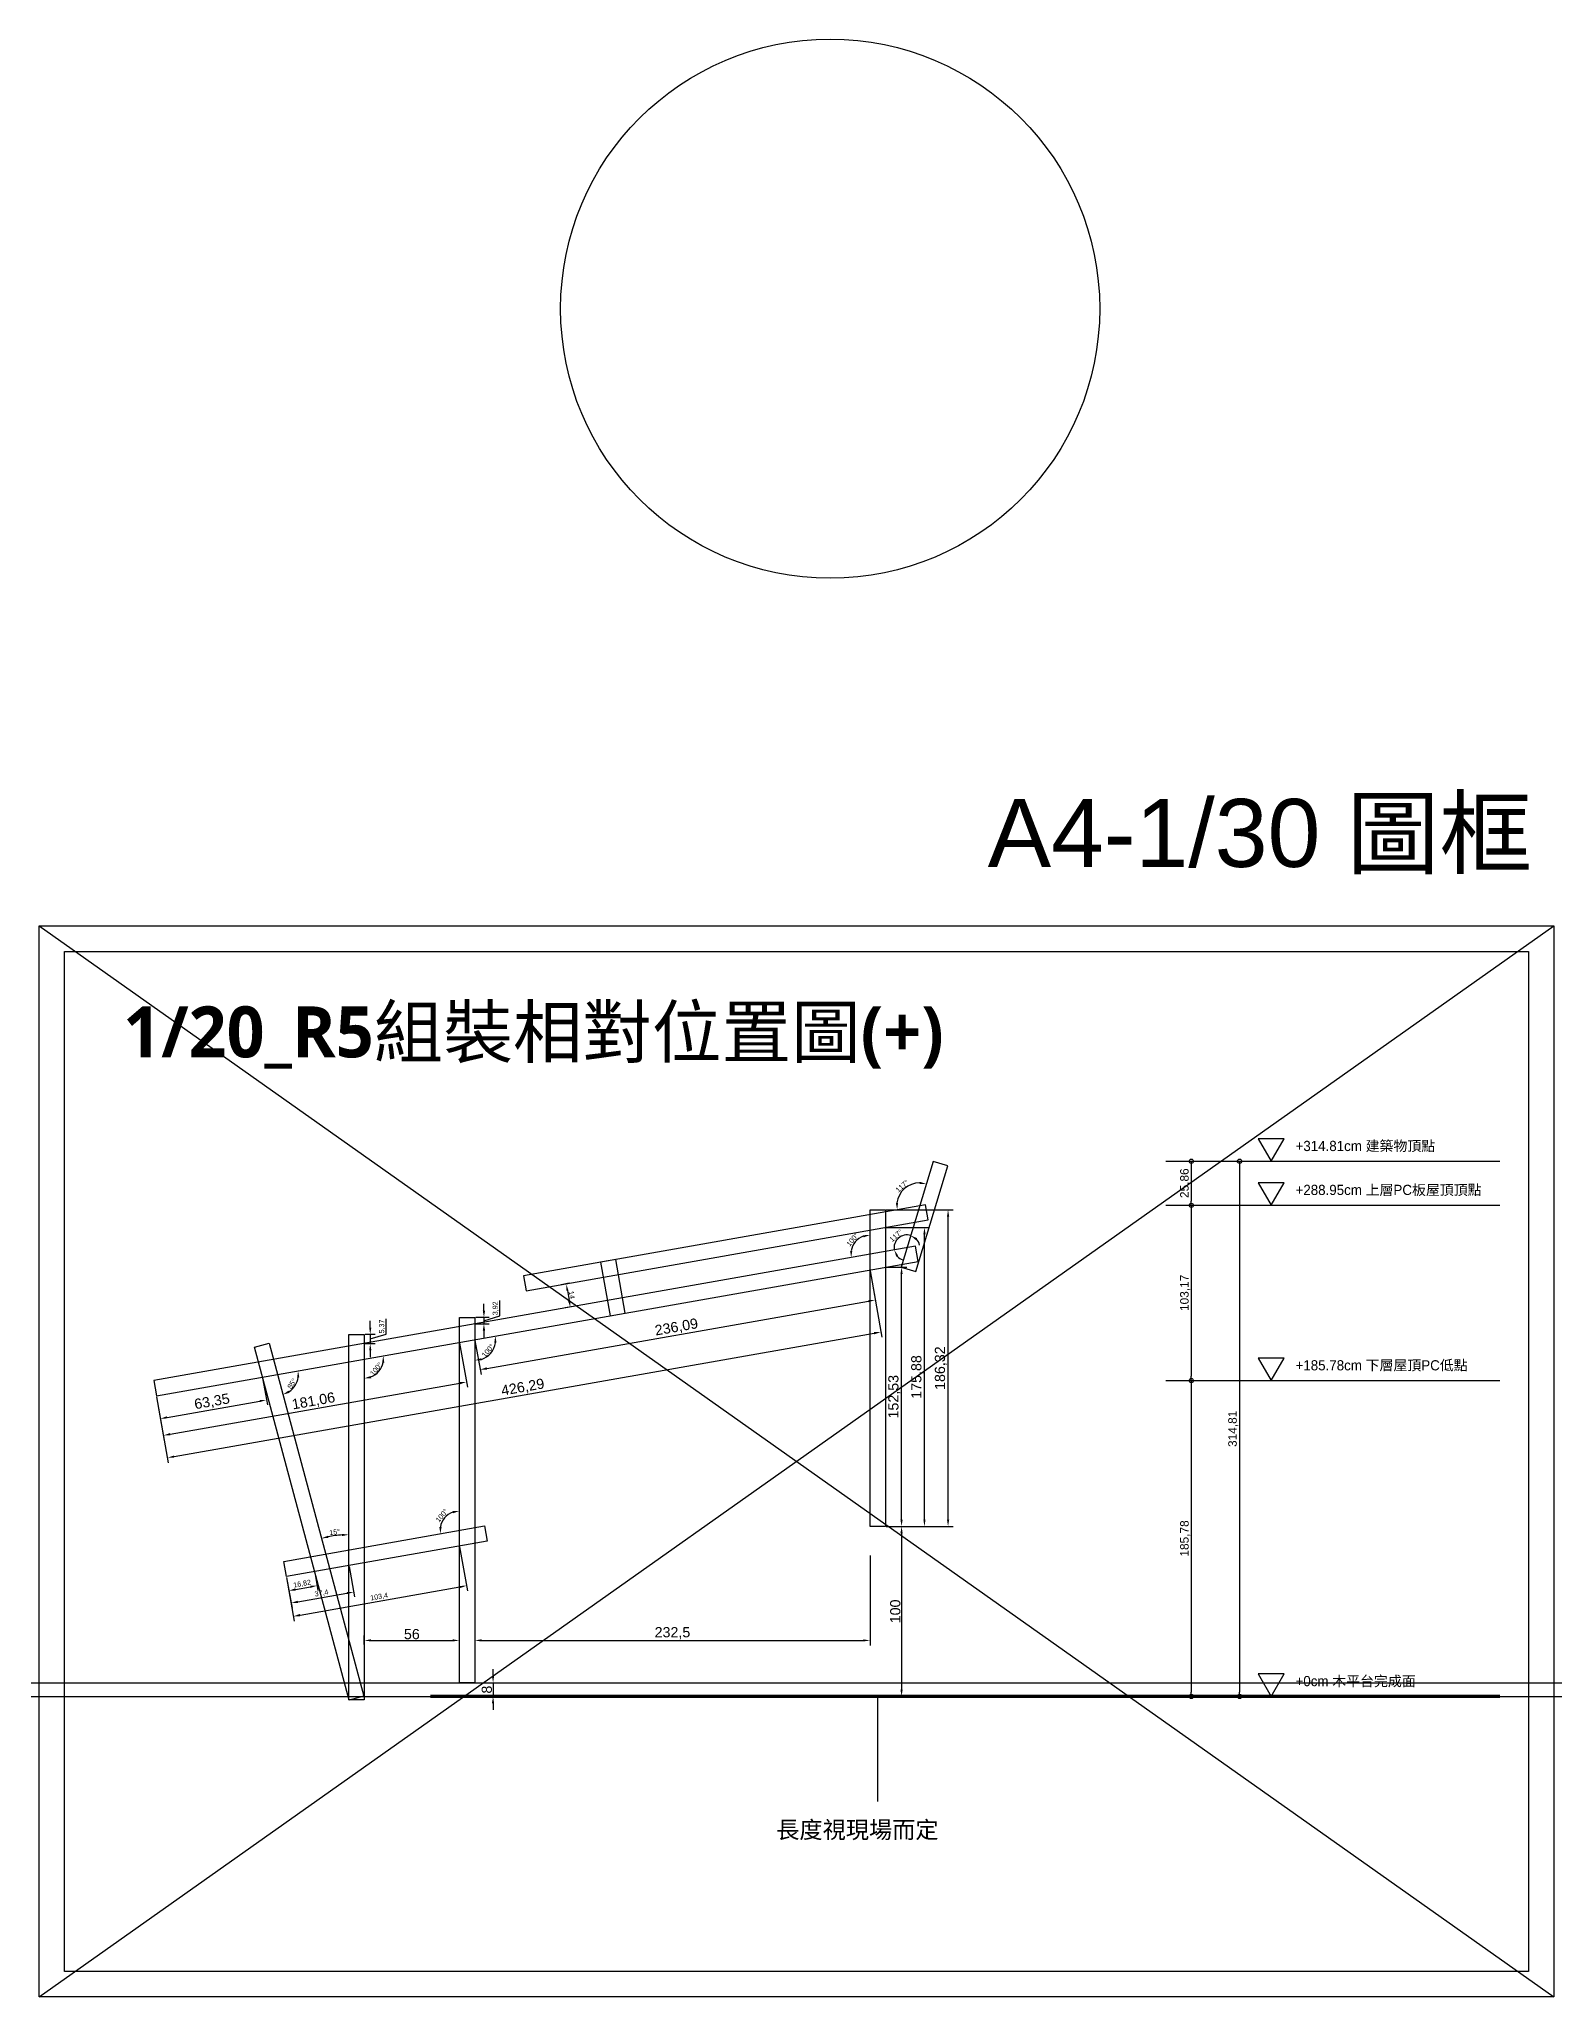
# Model space of a CAD drawing. Header units: millimetres. Extents: x -2666 to 6286, y -11880 to 4849.
# Drawn here: x 3986 to 4877, y -10068 to -8916 of the extents above; entities that cross this region are included whole.
import ezdxf

# ---------------------------------------------------------------- set-up
doc = ezdxf.new("R2010")
doc.units = ezdxf.units.MM
for name, color, linetype in [('0-rib1', 6, 'Continuous'), ('dim', 244, 'Continuous'), ('木平台完成面', 3, 'Continuous')]:
    doc.layers.add(name, color=color, linetype=linetype)
doc.layers.add('default', color=11, linetype='Continuous', plot=False)
doc.styles.get("Standard").update_dxf_attribs({"font": 'arial.ttf'})
doc.dimstyles.new('ISO-25', dxfattribs={"dimtxt": 5, "dimasz": 2.5, "dimexe": 3, "dimexo": 0.625, "dimtad": 1, "dimtxsty": 'Standard', "dimblk": 'ORIGIN', "dimcen": 2.5, "dimadec": 0, "dimazin": 0, "dimtfac": 1, "dimtmove": 1, "dimatfit": 1, "dimldrblk": 'ORIGIN', "dimfxl": 0, "dimarcsym": 0})
doc.dimstyles.new('短柱', dxfattribs={"dimtxt": 3, "dimasz": 4, "dimexe": 3, "dimexo": 0.625, "dimtad": 1, "dimtxsty": 'Standard', "dimcen": 2.5, "dimadec": 0, "dimazin": 0, "dimtfac": 1, "dimtmove": 1, "dimatfit": 1, "dimldrblk": 'ORIGIN', "dimfxl": 0, "dimarcsym": 0})
doc.dimstyles.new('複本 短柱', dxfattribs={"dimtxt": 6, "dimasz": 4, "dimexe": 3, "dimexo": 0.625, "dimtad": 1, "dimtxsty": 'Standard', "dimcen": 2.5, "dimadec": 0, "dimazin": 0, "dimtfac": 1, "dimtmove": 1, "dimatfit": 1, "dimldrblk": 'ORIGIN', "dimfxl": 0, "dimarcsym": 0})

msp = doc.modelspace()

# ---------------------------------------------------------------- texts
at = {"layer": 'default', "insert": (4544.344, -9363.256), "char_height": 40, "attachment_point": 1}
msp.add_mtext_dynamic_manual_height_columns('A4-1/30 {\\fPMingLiU|b0|i0|c136|p18;圖框}', width=430.53379, gutter_width=12.5, heights=[0], dxfattribs=at)
at = {"layer": 'dim', "attachment_point": 1}
for s, width, heights, insert, char_height in [('{\\fMicrosoft JhengHei|b1|i0|c136|p34;1/20_R5組裝相對位置圖(+)}', 540.89861, [0], (4035.804, -9485.292), 30), ('{\\fPMingLiU|b0|i0|c136|p18;長度視現場而定}', 131.92841, [29.066], (4419.947, -9964.658), 10)]:
    msp.add_mtext_dynamic_manual_height_columns(s, width=width, gutter_width=12.5, heights=heights, dxfattribs=dict(at, insert=insert, char_height=char_height))
at = {"layer": '木平台完成面', "char_height": 6, "attachment_point": 1}
for s, insert in [('{\\fPMingLiU|b0|i0|c136|p18;+314.81cm 建築物頂點}', (4725.411, -9564.389)), ('{\\fPMingLiU|b0|i0|c136|p18;+288.95cm 上層PC板屋頂頂點}', (4725.411, -9590.248)), ('{\\fPMingLiU|b0|i0|c136|p18;+185.78cm 下層屋頂PC低點}', (4725.411, -9693.417)), ('{\\fPMingLiU|b0|i0|c136|p18;+0cm 木平台完成面}', (4725.411, -9879.196))]:
    msp.add_mtext_dynamic_manual_height_columns(s, width=202.4063, gutter_width=12.5, heights=[0], dxfattribs=dict(at, insert=insert))

# ---------------------------------------------------------------- blocks, each defined once
blk = doc.blocks.new('_Origin')
at = {"color": 0, "linetype": 'ByBlock', "lineweight": -2}
blk.add_line((0, 0), (-1, 0), dxfattribs=at)
blk.add_circle((0, 0), 0.5, dxfattribs=at)
blk = doc.blocks.new('*D867')
at = {"layer": 'Defpoints', "color": 0}
for p in [(4649.1, -9576.4), (4649.1, -9602.3), (4664.1, -9602.3)]:
    blk.add_point(p, dxfattribs=at)
at = {"layer": 'dim', "color": 0, "lineweight": -2}
for p, q in [((4649.8, -9576.4), (4667.1, -9576.4)), ((4664.1, -9578.9), (4664.1, -9599.8)), ((4649.8, -9602.3), (4667.1, -9602.3))]:
    blk.add_line(p, q, dxfattribs=at)
at = {"layer": 'dim', "color": 0, "lineweight": -2, "xscale": 2.5, "yscale": 2.5, "zscale": 2.5}
for p, rotation in [((4664.1, -9576.4), 90), ((4664.1, -9602.3), 270)]:
    blk.add_blockref('_Origin', p, dxfattribs=dict(at, rotation=rotation))
at = {"layer": 'dim', "color": 0, "insert": (4660.5, -9589.3), "char_height": 5, "attachment_point": 5, "rotation": 90}
blk.add_mtext('25,86', dxfattribs=at)
blk = doc.blocks.new('*D868')
at = {"layer": 'Defpoints', "color": 0}
for p in [(4649.1, -9602.3), (4649.1, -9705.4), (4664.1, -9705.4)]:
    blk.add_point(p, dxfattribs=at)
at = {"layer": 'dim', "color": 0, "lineweight": -2}
for p, q in [((4649.8, -9602.3), (4667.1, -9602.3)), ((4664.1, -9604.8), (4664.1, -9702.9)), ((4649.8, -9705.4), (4667.1, -9705.4))]:
    blk.add_line(p, q, dxfattribs=at)
at = {"layer": 'dim', "color": 0, "lineweight": -2, "xscale": 2.5, "yscale": 2.5, "zscale": 2.5}
for p, rotation in [((4664.1, -9602.3), 90), ((4664.1, -9705.4), 270)]:
    blk.add_blockref('_Origin', p, dxfattribs=dict(at, rotation=rotation))
at = {"layer": 'dim', "color": 0, "insert": (4660.5, -9653.8), "char_height": 5, "attachment_point": 5, "rotation": 90}
blk.add_mtext('103,17', dxfattribs=at)
blk = doc.blocks.new('*D869')
at = {"layer": 'Defpoints', "color": 0}
for p in [(4649.1, -9705.4), (4649.1, -9891.2), (4664.1, -9891.2)]:
    blk.add_point(p, dxfattribs=at)
at = {"layer": 'dim', "color": 0, "lineweight": -2}
for p, q in [((4649.8, -9705.4), (4667.1, -9705.4)), ((4664.1, -9707.9), (4664.1, -9888.7)), ((4649.8, -9891.2), (4667.1, -9891.2))]:
    blk.add_line(p, q, dxfattribs=at)
at = {"layer": 'dim', "color": 0, "lineweight": -2, "xscale": 2.5, "yscale": 2.5, "zscale": 2.5}
for p, rotation in [((4664.1, -9705.4), 90), ((4664.1, -9891.2), 270)]:
    blk.add_blockref('_Origin', p, dxfattribs=dict(at, rotation=rotation))
at = {"layer": 'dim', "color": 0, "insert": (4660.5, -9798.3), "char_height": 5, "attachment_point": 5, "rotation": 90}
blk.add_mtext('185,78', dxfattribs=at)
blk = doc.blocks.new('*D712')
at = {"layer": 'Defpoints', "color": 0}
for p in [(4649.1, -9576.4), (4649.8, -9891.2), (4692.5, -9891.2)]:
    blk.add_point(p, dxfattribs=at)
at = {"layer": 'dim', "color": 0, "lineweight": -2}
for p, q in [((4649.8, -9576.4), (4695.5, -9576.4)), ((4692.5, -9578.9), (4692.5, -9888.7)), ((4650.4, -9891.2), (4695.5, -9891.2))]:
    blk.add_line(p, q, dxfattribs=at)
at = {"layer": 'dim', "color": 0, "lineweight": -2, "xscale": 2.5, "yscale": 2.5, "zscale": 2.5}
for p, rotation in [((4692.5, -9576.4), 90), ((4692.5, -9891.2), 270)]:
    blk.add_blockref('_Origin', p, dxfattribs=dict(at, rotation=rotation))
at = {"layer": 'dim', "color": 0, "insert": (4688.8, -9733.8), "char_height": 5, "attachment_point": 5, "rotation": 90}
blk.add_mtext('314,81', dxfattribs=at)
blk = doc.blocks.new('*D872')
at = {"layer": 'Defpoints', "color": 0}
for p in [(4298.7, -9648), (4298.8, -9662.2), (4301.2, -9661.8)]:
    blk.add_point(p, dxfattribs=at)
at = {"layer": 'dim', "color": 0, "lineweight": -2}
for p, q in [((4298.1, -9648.1), (4293.4, -9649)), ((4300.5, -9661.9), (4295.8, -9662.7)), ((4297.1, -9652.4), (4298.1, -9658.3))]:
    blk.add_line(p, q, dxfattribs=at)
at = {"layer": 'dim', "color": 0}
for points in [[(4297.7, -9652.3), (4296.4, -9652.5), (4296.4, -9648.4)], [(4298.8, -9658.2), (4297.4, -9658.4), (4298.8, -9662.2)]]:
    blk.add_solid(points, dxfattribs=at)
at = {"layer": 'dim', "color": 0, "insert": (4299.7, -9655), "char_height": 3, "attachment_point": 5, "rotation": 280}
blk.add_mtext('14', dxfattribs=at)
blk = doc.blocks.new('*D875')
at = {"color": 0, "lineweight": -2}
for p, q in [((4117.8, -9703.9), (4120.6, -9719.7)), ((4055.4, -9714.9), (4058.2, -9730.7)), ((4061.6, -9727.1), (4116.1, -9717.5))]:
    blk.add_line(p, q, dxfattribs=at)
at = {"color": 0}
for points in [[(4116, -9716.8), (4116.2, -9718.1), (4120.1, -9716.8)], [(4061.5, -9726.4), (4061.7, -9727.7), (4057.7, -9727.8)]]:
    blk.add_solid(points, dxfattribs=at)
at = {"layer": 'Defpoints', "color": 0}
for p in [(4117.7, -9703.3), (4055.3, -9714.3), (4120.1, -9716.8)]:
    blk.add_point(p, dxfattribs=at)
at = {"color": 0, "insert": (4088.1, -9718.1), "char_height": 6, "attachment_point": 5, "rotation": 10}
blk.add_mtext('63,35', dxfattribs=at)
blk = doc.blocks.new('*D876')
at = {"color": 0, "lineweight": -2}
for p, q in [((4233.7, -9683.5), (4238.3, -9709.2)), ((4063.4, -9737), (4233.8, -9706.9)), ((4055.4, -9714.9), (4059.9, -9740.6))]:
    blk.add_line(p, q, dxfattribs=at)
at = {"color": 0}
for points in [[(4233.7, -9706.3), (4233.9, -9707.6), (4237.7, -9706.2)], [(4063.3, -9736.3), (4063.5, -9737.6), (4059.4, -9737.7)]]:
    blk.add_solid(points, dxfattribs=at)
at = {"layer": 'Defpoints', "color": 0}
for p in [(4233.6, -9682.9), (4237.7, -9706.2), (4055.3, -9714.3)]:
    blk.add_point(p, dxfattribs=at)
at = {"color": 0, "insert": (4147.8, -9717.8), "char_height": 6, "attachment_point": 5, "rotation": 10}
blk.add_mtext('181,06', dxfattribs=at)
blk = doc.blocks.new('*D881')
at = {"layer": 'Defpoints', "color": 0}
for p in [(4177.6, -9678.2), (4177.6, -9683.6), (4181.1, -9683.6)]:
    blk.add_point(p, dxfattribs=at)
at = {"layer": 'dim', "color": 0, "lineweight": -2}
for p, q in [((4181.1, -9674.2), (4181.1, -9670.2)), ((4190.5, -9678.1), (4190.5, -9669.1)), ((4178.2, -9678.2), (4184.1, -9678.2)), ((4178.2, -9683.6), (4184.1, -9683.6)), ((4181.1, -9680.9), (4190.5, -9678.1)), ((4181.1, -9678.2), (4181.1, -9683.6)), ((4181.1, -9678.2), (4181.1, -9683.6)), ((4181.1, -9687.6), (4181.1, -9691.6))]:
    blk.add_line(p, q, dxfattribs=at)
at = {"layer": 'dim', "color": 0}
for points in [[(4180.5, -9674.2), (4181.8, -9674.2), (4181.1, -9678.2)], [(4180.5, -9687.6), (4181.8, -9687.6), (4181.1, -9683.6)]]:
    blk.add_solid(points, dxfattribs=at)
at = {"layer": 'dim', "color": 0, "insert": (4188.1, -9673.6), "char_height": 3, "attachment_point": 5, "rotation": 90}
blk.add_mtext('5,37', dxfattribs=at)
blk = doc.blocks.new('*D884')
at = {"layer": 'Defpoints', "color": 0}
for p in [(4242.6, -9668.2), (4242.6, -9672.1), (4248, -9672.1)]:
    blk.add_point(p, dxfattribs=at)
at = {"layer": 'dim', "color": 0, "lineweight": -2}
for p, q in [((4248, -9664.2), (4248, -9660.2)), ((4257.3, -9667.4), (4257.3, -9658.4)), ((4243.2, -9668.2), (4251, -9668.2)), ((4243.2, -9672.1), (4251, -9672.1)), ((4248, -9670.2), (4257.3, -9667.4)), ((4248, -9668.2), (4248, -9672.1)), ((4248, -9668.2), (4248, -9672.1)), ((4248, -9676.1), (4248, -9680.1))]:
    blk.add_line(p, q, dxfattribs=at)
at = {"layer": 'dim', "color": 0}
for points in [[(4247.3, -9664.2), (4248.7, -9664.2), (4248, -9668.2)], [(4247.3, -9676.1), (4248.7, -9676.1), (4248, -9672.1)]]:
    blk.add_solid(points, dxfattribs=at)
at = {"layer": 'dim', "color": 0, "insert": (4254.9, -9662.9), "char_height": 3, "attachment_point": 5, "rotation": 90}
blk.add_mtext('3,92', dxfattribs=at)
blk = doc.blocks.new('*D887')
at = {"layer": 'Defpoints', "color": 0}
for p in [(4131.8, -9820.6), (4148.4, -9817.7), (4149.8, -9826.1)]:
    blk.add_point(p, dxfattribs=at)
at = {"layer": 'dim', "color": 0, "lineweight": -2}
for p, q in [((4131.9, -9821.2), (4133.8, -9832)), ((4148.5, -9818.3), (4150.3, -9829)), ((4137.2, -9828.3), (4145.9, -9826.8))]:
    blk.add_line(p, q, dxfattribs=at)
at = {"layer": 'dim', "color": 0}
for points in [[(4137.1, -9827.6), (4137.3, -9829), (4133.3, -9829)], [(4145.8, -9826.1), (4146, -9827.4), (4149.8, -9826.1)]]:
    blk.add_solid(points, dxfattribs=at)
at = {"layer": 'dim', "color": 0, "insert": (4141.1, -9825.1), "char_height": 3, "attachment_point": 5, "rotation": 10}
blk.add_mtext('16,82', dxfattribs=at)
blk = doc.blocks.new('*D888')
at = {"layer": 'Defpoints', "color": 0}
for p in [(4131.8, -9820.6), (4168.6, -9814.1), (4171.4, -9829.8)]:
    blk.add_point(p, dxfattribs=at)
at = {"layer": 'dim', "color": 0, "lineweight": -2}
for p, q in [((4131.9, -9821.2), (4135.1, -9839.2)), ((4168.7, -9814.8), (4171.9, -9832.7)), ((4138.5, -9835.6), (4167.4, -9830.5))]:
    blk.add_line(p, q, dxfattribs=at)
at = {"layer": 'dim', "color": 0}
for points in [[(4138.4, -9834.9), (4138.6, -9836.2), (4134.5, -9836.3)], [(4167.3, -9829.8), (4167.6, -9831.1), (4171.4, -9829.8)]]:
    blk.add_solid(points, dxfattribs=at)
at = {"layer": 'dim', "color": 0, "insert": (4152.5, -9830.6), "char_height": 3, "attachment_point": 5, "rotation": 10}
blk.add_mtext('37,4', dxfattribs=at)
blk = doc.blocks.new('*D889')
at = {"layer": 'Defpoints', "color": 0}
for p in [(4233.6, -9802.7), (4131.8, -9820.6), (4237.8, -9826.1)]:
    blk.add_point(p, dxfattribs=at)
at = {"layer": 'dim', "color": 0, "lineweight": -2}
for p, q in [((4233.7, -9803.3), (4238.3, -9829.1)), ((4131.9, -9821.2), (4136.4, -9847)), ((4139.9, -9843.4), (4233.8, -9826.8))]:
    blk.add_line(p, q, dxfattribs=at)
at = {"layer": 'dim', "color": 0}
for points in [[(4233.7, -9826.2), (4233.9, -9827.5), (4237.8, -9826.1)], [(4139.7, -9842.7), (4140, -9844), (4135.9, -9844.1)]]:
    blk.add_solid(points, dxfattribs=at)
at = {"layer": 'dim', "color": 0, "insert": (4186.4, -9832.7), "char_height": 3, "attachment_point": 5, "rotation": 10}
blk.add_mtext('103,4', dxfattribs=at)
blk = doc.blocks.new('*D891')
at = {"layer": 'Defpoints', "color": 0}
for p in [(4503.4, -9635.3), (4121.7, -9683.5), (4055.3, -9714.3), (4135, -9710.7), (4177.3, -9891.1)]:
    blk.add_point(p, dxfattribs=at)
at = {"layer": 'dim', "color": 0, "lineweight": -2}
blk.add_arc((4126.6, -9701.7), 12.3, 303.7253, 351.2747, dxfattribs=at)
at = {"layer": 'dim', "color": 0}
for points in [[(4138.1, -9703.6), (4139.4, -9703.6), (4138.7, -9699.6)], [(4133.7, -9712.6), (4133.1, -9711.3), (4129.8, -9713.6)]]:
    blk.add_solid(points, dxfattribs=at)
at = {"layer": 'dim', "color": 0, "insert": (4135.1, -9707.2), "char_height": 3, "attachment_point": 5, "rotation": 57.5}
blk.add_mtext('85°', dxfattribs=at)
blk = doc.blocks.new('*D892')
at = {"layer": 'Defpoints', "color": 0}
for p in [(4503.4, -9635.3), (4177.6, -9678.2), (4183.8, -9702.2), (4055.3, -9714.3), (4177.6, -9893.2)]:
    blk.add_point(p, dxfattribs=at)
at = {"layer": 'dim', "color": 0, "lineweight": -2}
blk.add_arc((4177.6, -9692.7), 11.3, 290.3476, 349.6524, dxfattribs=at)
at = {"layer": 'dim', "color": 0}
for points in [[(4188.1, -9694.8), (4189.4, -9694.8), (4188.8, -9690.8)], [(4181.7, -9704), (4181.4, -9702.7), (4177.6, -9704.1)]]:
    blk.add_solid(points, dxfattribs=at)
at = {"layer": 'dim', "color": 0, "insert": (4184.6, -9698.6), "char_height": 3, "attachment_point": 5, "rotation": 50}
blk.add_mtext('100°', dxfattribs=at)
blk = doc.blocks.new('*D893')
at = {"layer": 'Defpoints', "color": 0}
for p in [(4503.4, -9635.3), (4242.6, -9668.2), (4249.4, -9691.5), (4055.3, -9714.3), (4242.6, -9883.2)]:
    blk.add_point(p, dxfattribs=at)
at = {"layer": 'dim', "color": 0, "lineweight": -2}
blk.add_arc((4242.6, -9681.3), 12.3, 288.746, 351.254, dxfattribs=at)
at = {"layer": 'dim', "color": 0}
for points in [[(4254.1, -9683.1), (4255.4, -9683.1), (4254.7, -9679.1)], [(4246.7, -9693.6), (4246.5, -9692.2), (4242.6, -9693.5)]]:
    blk.add_solid(points, dxfattribs=at)
at = {"layer": 'dim', "color": 0, "insert": (4250.4, -9687.8), "char_height": 3, "attachment_point": 5, "rotation": 50}
blk.add_mtext('100°', dxfattribs=at)
blk = doc.blocks.new('*D894')
at = {"layer": 'Defpoints', "color": 0}
for p in [(4233.6, -9668.2), (4227.4, -9784), (4248.4, -9790.9), (4130.2, -9811.8), (4233.6, -9883.2)]:
    blk.add_point(p, dxfattribs=at)
at = {"layer": 'dim', "color": 0, "lineweight": -2}
blk.add_arc((4233.6, -9793.5), 11.4, 110.2134, 169.7866, dxfattribs=at)
at = {"layer": 'dim', "color": 0}
for points in [[(4229.6, -9782.2), (4229.8, -9783.5), (4233.6, -9782.1)], [(4223.1, -9791.5), (4221.7, -9791.5), (4222.4, -9795.5)]]:
    blk.add_solid(points, dxfattribs=at)
at = {"layer": 'dim', "color": 0, "insert": (4223.2, -9784.8), "char_height": 3, "attachment_point": 5, "rotation": 50}
blk.add_mtext('100°', dxfattribs=at)
blk = doc.blocks.new('*D895')
at = {"layer": 'Defpoints', "color": 0}
for p in [(4121.7, -9683.5), (4168.6, -9678.2), (4163.2, -9796.3), (4177.3, -9891.1), (4168.6, -9893.2)]:
    blk.add_point(p, dxfattribs=at)
at = {"layer": 'dim', "color": 0, "lineweight": -2}
blk.add_arc((4168.6, -9858.6), 62.5, 93.6688, 101.3312, dxfattribs=at)
at = {"layer": 'dim', "color": 0}
for points in [[(4156.5, -9798), (4156.2, -9796.7), (4152.4, -9798.2)], [(4164.6, -9795.6), (4164.6, -9796.9), (4168.6, -9796.1)]]:
    blk.add_solid(points, dxfattribs=at)
at = {"layer": 'dim', "color": 0, "insert": (4160.2, -9794.5), "char_height": 3, "attachment_point": 5, "rotation": 7.5}
blk.add_mtext('15°', dxfattribs=at)
blk = doc.blocks.new('*D897')
at = {"layer": 'Defpoints', "color": 0}
for p in [(4512.3, -9576.5), (4499.3, -9590.1), (4507.7, -9602), (4493.4, -9638.7), (4271.3, -9643.7)]:
    blk.add_point(p, dxfattribs=at)
at = {"layer": 'dim', "color": 0, "lineweight": -2}
blk.add_arc((4504.3, -9602.6), 13.5, 90.1766, 172.9234, dxfattribs=at)
at = {"layer": 'dim', "color": 0}
for points in [[(4504.4, -9588.5), (4504.2, -9589.8), (4508.2, -9589.7)], [(4491.6, -9600.9), (4490.3, -9601), (4491.1, -9605)]]:
    blk.add_solid(points, dxfattribs=at)
at = {"layer": 'dim', "color": 0, "insert": (4494, -9591), "char_height": 3, "attachment_point": 5, "rotation": 41.55}
blk.add_mtext('117°', dxfattribs=at)
blk = doc.blocks.new('*D899')
at = {"color": 0, "lineweight": -2}
for p, q in [((4475.2, -9640.9), (4482.1, -9679.8)), ((4065.7, -9750.1), (4477.6, -9677.5)), ((4055.4, -9714.9), (4062.3, -9753.8))]:
    blk.add_line(p, q, dxfattribs=at)
at = {"color": 0}
for points in [[(4477.5, -9676.9), (4477.7, -9678.2), (4481.6, -9676.8)], [(4065.6, -9749.5), (4065.8, -9750.8), (4061.8, -9750.8)]]:
    blk.add_solid(points, dxfattribs=at)
at = {"layer": 'Defpoints', "color": 0}
for p in [(4475.1, -9640.3), (4481.6, -9676.8), (4055.3, -9714.3)]:
    blk.add_point(p, dxfattribs=at)
at = {"color": 0, "insert": (4270.9, -9709.7), "char_height": 6, "attachment_point": 5, "rotation": 10}
blk.add_mtext('426,29', dxfattribs=at)
blk = doc.blocks.new('*D933')
at = {"color": 0, "lineweight": -2}
for p, q in [((4484.7, -9638.7), (4496.7, -9638.7)), ((4493.7, -9787.2), (4493.7, -9642.7)), ((4484.7, -9791.2), (4496.7, -9791.2))]:
    blk.add_line(p, q, dxfattribs=at)
at = {"color": 0}
for points in [[(4493, -9642.7), (4494.3, -9642.7), (4493.7, -9638.7)], [(4493, -9787.2), (4494.3, -9787.2), (4493.7, -9791.2)]]:
    blk.add_solid(points, dxfattribs=at)
at = {"layer": 'Defpoints', "color": 0}
for p in [(4484.1, -9638.7), (4493.7, -9638.7), (4484.1, -9791.2)]:
    blk.add_point(p, dxfattribs=at)
at = {"color": 0, "insert": (4489.4, -9714.9), "char_height": 6, "attachment_point": 5, "rotation": 90}
blk.add_mtext('152,53', dxfattribs=at)
blk = doc.blocks.new('*D934')
at = {"color": 0, "lineweight": -2}
for p, q in [((4484.7, -9615.3), (4510.1, -9615.3)), ((4507.1, -9787.2), (4507.1, -9619.3)), ((4484.7, -9791.2), (4510.1, -9791.2))]:
    blk.add_line(p, q, dxfattribs=at)
at = {"color": 0}
for points in [[(4506.5, -9619.3), (4507.8, -9619.3), (4507.1, -9615.3)], [(4506.5, -9787.2), (4507.8, -9787.2), (4507.1, -9791.2)]]:
    blk.add_solid(points, dxfattribs=at)
at = {"layer": 'Defpoints', "color": 0}
for p in [(4484.1, -9615.3), (4507.1, -9615.3), (4484.1, -9791.2)]:
    blk.add_point(p, dxfattribs=at)
at = {"color": 0, "insert": (4502.9, -9703.3), "char_height": 6, "attachment_point": 5, "rotation": 90}
blk.add_mtext('175,88', dxfattribs=at)
blk = doc.blocks.new('*D935')
at = {"color": 0, "lineweight": -2}
for p, q in [((4484.7, -9604.9), (4524, -9604.9)), ((4521, -9787.2), (4521, -9608.9)), ((4484.7, -9791.2), (4524, -9791.2))]:
    blk.add_line(p, q, dxfattribs=at)
at = {"color": 0}
for points in [[(4520.4, -9608.9), (4521.7, -9608.9), (4521, -9604.9)], [(4520.4, -9787.2), (4521.7, -9787.2), (4521, -9791.2)]]:
    blk.add_solid(points, dxfattribs=at)
at = {"layer": 'Defpoints', "color": 0}
for p in [(4484.1, -9604.9), (4521, -9604.9), (4484.1, -9791.2)]:
    blk.add_point(p, dxfattribs=at)
at = {"color": 0, "insert": (4516.8, -9698.1), "char_height": 6, "attachment_point": 5, "rotation": 90}
blk.add_mtext('186,32', dxfattribs=at)
blk = doc.blocks.new('*D946')
at = {"color": 0, "lineweight": -2}
for p, q in [((4484.7, -9791.2), (4496.7, -9791.2)), ((4493.7, -9795.2), (4493.7, -9887.2)), ((4484.7, -9891.2), (4496.7, -9891.2))]:
    blk.add_line(p, q, dxfattribs=at)
at = {"color": 0}
for points in [[(4493, -9795.2), (4494.3, -9795.2), (4493.7, -9791.2)], [(4493, -9887.2), (4494.3, -9887.2), (4493.7, -9891.2)]]:
    blk.add_solid(points, dxfattribs=at)
at = {"layer": 'Defpoints', "color": 0}
for p in [(4484.1, -9791.2), (4484.1, -9891.2), (4493.7, -9891.2)]:
    blk.add_point(p, dxfattribs=at)
at = {"color": 0, "insert": (4490, -9841.2), "char_height": 6, "attachment_point": 5, "rotation": 90}
blk.add_mtext('100', dxfattribs=at)
blk = doc.blocks.new('*D947')
at = {"color": 0, "lineweight": -2}
for p, q in [((4475.1, -9808.3), (4475.1, -9861.3)), ((4242.6, -9837.4), (4242.6, -9861.3)), ((4246.6, -9858.3), (4471.1, -9858.3))]:
    blk.add_line(p, q, dxfattribs=at)
at = {"color": 0}
for points in [[(4246.6, -9857.6), (4246.6, -9858.9), (4242.6, -9858.3)], [(4471.1, -9857.6), (4471.1, -9858.9), (4475.1, -9858.3)]]:
    blk.add_solid(points, dxfattribs=at)
at = {"layer": 'Defpoints', "color": 0}
for p in [(4475.1, -9791.2), (4242.6, -9836.8), (4475.1, -9858.3)]:
    blk.add_point(p, dxfattribs=at)
at = {"color": 0, "insert": (4358.9, -9854), "char_height": 6, "attachment_point": 5}
blk.add_mtext('232,5', dxfattribs=at)
blk = doc.blocks.new('*D948')
at = {"color": 0, "lineweight": -2}
for p, q in [((4177.6, -9860.7), (4177.6, -9855.3)), ((4233.6, -9860.7), (4233.6, -9855.3)), ((4181.6, -9858.3), (4229.6, -9858.3))]:
    blk.add_line(p, q, dxfattribs=at)
at = {"color": 0}
for points in [[(4181.6, -9857.6), (4181.6, -9858.9), (4177.6, -9858.3)], [(4229.6, -9857.6), (4229.6, -9858.9), (4233.6, -9858.3)]]:
    blk.add_solid(points, dxfattribs=at)
at = {"layer": 'Defpoints', "color": 0}
for p in [(4177.6, -9861.4), (4233.6, -9858.3), (4233.6, -9861.4)]:
    blk.add_point(p, dxfattribs=at)
at = {"color": 0, "insert": (4205.6, -9854.6), "char_height": 6, "attachment_point": 5}
blk.add_mtext('56', dxfattribs=at)
blk = doc.blocks.new('*D963')
at = {"color": 0, "lineweight": -2}
for p, q in [((4253.4, -9879.2), (4253.4, -9875.2)), ((4243.2, -9883.2), (4256.4, -9883.2)), ((4243.2, -9891.2), (4256.4, -9891.2)), ((4253.4, -9883.2), (4253.4, -9891.2)), ((4253.4, -9895.2), (4253.4, -9899.2))]:
    blk.add_line(p, q, dxfattribs=at)
at = {"color": 0}
for points in [[(4252.7, -9879.2), (4254, -9879.2), (4253.4, -9883.2)], [(4252.7, -9895.2), (4254, -9895.2), (4253.4, -9891.2)]]:
    blk.add_solid(points, dxfattribs=at)
at = {"layer": 'Defpoints', "color": 0}
for p in [(4242.6, -9883.2), (4242.6, -9891.2), (4253.4, -9891.2)]:
    blk.add_point(p, dxfattribs=at)
at = {"color": 0, "insert": (4249.7, -9887.2), "char_height": 6, "attachment_point": 5, "rotation": 90}
blk.add_mtext('8', dxfattribs=at)
blk = doc.blocks.new('*D966')
at = {"layer": 'Defpoints', "color": 0}
for p in [(4475.1, -9604.9), (4468.9, -9621.7), (4501.8, -9626.4), (4053.7, -9705.4), (4475.1, -9791.2)]:
    blk.add_point(p, dxfattribs=at)
at = {"layer": 'dim', "color": 0, "lineweight": -2}
blk.add_arc((4475.1, -9631.1), 11.3, 110.409, 169.591, dxfattribs=at)
at = {"layer": 'dim', "color": 0}
for points in [[(4471.1, -9619.9), (4471.3, -9621.2), (4475.1, -9619.8)], [(4464.7, -9629.1), (4463.4, -9629.1), (4464, -9633.1)]]:
    blk.add_solid(points, dxfattribs=at)
at = {"layer": 'dim', "color": 0, "insert": (4464.8, -9622.5), "char_height": 3, "attachment_point": 5, "rotation": 50}
blk.add_mtext('100°', dxfattribs=at)
blk = doc.blocks.new('*D967')
at = {"layer": 'Defpoints', "color": 0}
for p in [(4512.3, -9576.5), (4494, -9620.3), (4501.8, -9626.4), (4493.4, -9638.7), (4053.7, -9705.4)]:
    blk.add_point(p, dxfattribs=at)
at = {"layer": 'dim', "color": 0, "lineweight": -2}
for start, end in [(73.1, 190), (11.7165, 42.4083), (220.6917, 251.3835)]:
    blk.add_arc((4496.8, -9627.3), 7.56, start, end, dxfattribs=at)
at = {"layer": 'dim', "color": 0}
for points in [[(4502.1, -9622.8), (4502.8, -9621.6), (4499, -9620.1)], [(4490.5, -9632.5), (4491.7, -9631.9), (4489.4, -9628.6)]]:
    blk.add_solid(points, dxfattribs=at)
at = {"layer": 'dim', "color": 0, "insert": (4490.4, -9620.1), "char_height": 3, "attachment_point": 5, "rotation": 41.55}
blk.add_mtext('117°', dxfattribs=at)
blk = doc.blocks.new('*D968')
at = {"color": 0, "lineweight": -2}
for p, q in [((4475.2, -9640.9), (4478.8, -9660.9)), ((4249.7, -9698.3), (4474.3, -9658.7)), ((4242.7, -9681.9), (4246.3, -9701.9))]:
    blk.add_line(p, q, dxfattribs=at)
at = {"color": 0}
for points in [[(4474.2, -9658), (4474.4, -9659.3), (4478.2, -9658)], [(4249.6, -9697.6), (4249.8, -9698.9), (4245.7, -9699)]]:
    blk.add_solid(points, dxfattribs=at)
at = {"layer": 'Defpoints', "color": 0}
for p in [(4475.1, -9640.3), (4478.2, -9658), (4242.6, -9681.3)]:
    blk.add_point(p, dxfattribs=at)
at = {"color": 0, "insert": (4361.3, -9674.3), "char_height": 6, "attachment_point": 5, "rotation": 10}
blk.add_mtext('236,09', dxfattribs=at)

# ---------------------------------------------------------------- dimensions: what is measured, and where the dimension line sits
for p1, p2, distance, picture, middle in [((4484.12, -9791.211), (4484.12, -9604.893), -36.911, '*D935', (4516.801, -9698.052)), ((4484.12, -9791.211), (4484.12, -9615.329), -23.012, '*D934', (4502.902, -9703.27)), ((4484.12, -9791.211), (4484.12, -9638.684), -9.557, '*D933', (4489.447, -9714.947)), ((4055.307, -9714.295), (4475.12, -9640.271), -37.107, '*D899', (4270.923, -9709.66)), ((4242.62, -9681.267), (4475.12, -9640.271), -17.965, '*D968', (4361.255, -9674.294)), ((4055.307, -9714.295), (4233.62, -9682.854), -23.726, '*D876', (4147.849, -9717.774)), ((4055.307, -9714.295), (4117.696, -9703.294), -13.676, '*D875', (4088.142, -9718.096)), ((4242.62, -9883.211), (4242.62, -9891.211), 10.742, '*D963', (4249.674, -9887.211))]:
    dim = msp.add_aligned_dim(p1=p1, p2=p2, distance=distance, dimstyle='複本 短柱')
    dim.commit()
    dim.dimension.update_dxf_attribs({"geometry": picture, "text_midpoint": middle})
for base, p1, p2, picture, middle in [((4475.12, -9858.258), (4242.62, -9836.809), (4475.12, -9791.211), '*D947', (4358.87, -9854.028)), ((4233.62, -9858.258), (4177.62, -9861.357), (4233.62, -9861.357), '*D948', (4205.62, -9854.57))]:
    dim = msp.add_linear_dim(base=base, p1=p1, p2=p2, dimstyle='複本 短柱')
    dim.commit()
    dim.dimension.update_dxf_attribs({"geometry": picture, "text_midpoint": middle})
dim = msp.add_linear_dim(base=(4493.677, -9891.211), p1=(4484.12, -9791.211), p2=(4484.12, -9891.211), angle=90, dimstyle='複本 短柱')
dim.commit()
dim.dimension.update_dxf_attribs({"geometry": '*D946', "text_midpoint": (4489.989, -9841.211)})
at = {"layer": 'dim'}
for base, line1, line2, picture, middle in [((4493.995, -9620.299), ((4501.832, -9626.422), (4053.744, -9705.432)), ((4512.28, -9576.467), (4493.384, -9638.659)), '*D967', (4490.408, -9620.053)), ((4499.271, -9590.142), ((4507.686, -9602.035), (4271.332, -9643.71)), ((4512.28, -9576.467), (4493.384, -9638.659)), '*D897', (4493.984, -9590.95)), ((4468.917, -9621.7), ((4501.832, -9626.422), (4053.744, -9705.432)), ((4475.12, -9791.211), (4475.12, -9604.893)), '*D966', (4464.82, -9622.489)), ((4135.03, -9710.668), ((4055.307, -9714.295), (4503.395, -9635.285)), ((4121.701, -9683.47), (4177.348, -9891.144)), '*D891', (4135.143, -9707.172)), ((4183.842, -9702.188), ((4055.307, -9714.295), (4503.395, -9635.285)), ((4177.62, -9678.215), (4177.62, -9893.215)), '*D892', (4184.642, -9698.62)), ((4249.369, -9691.527), ((4242.62, -9668.211), (4242.62, -9883.211)), ((4055.307, -9714.295), (4503.395, -9635.285)), '*D893', (4250.376, -9687.774)), ((4227.358, -9784.013), ((4233.62, -9883.211), (4233.62, -9668.211)), ((4130.224, -9811.767), (4248.4, -9790.929)), '*D894', (4223.237, -9784.823)), ((4163.175, -9796.332), ((4168.62, -9893.215), (4168.62, -9678.215)), ((4121.701, -9683.47), (4177.348, -9891.144)), '*D895', (4160.184, -9794.491))]:
    dim = msp.add_angular_dim_2l(base=base, line1=line1, line2=line2, dimstyle='短柱', override={"dimfxl": 50}, dxfattribs=at)
    dim.commit()
    dim.dimension.update_dxf_attribs({"geometry": picture, "text_midpoint": middle})
for base, p1, p2, picture, middle in [((4664.149, -9602.262), (4649.149, -9576.404), (4649.149, -9602.262), '*D867', (4660.519, -9589.333)), ((4692.469, -9891.211), (4649.149, -9576.404), (4649.774, -9891.211), '*D712', (4688.839, -9733.807)), ((4664.149, -9705.432), (4649.149, -9602.262), (4649.149, -9705.432), '*D868', (4660.519, -9653.847)), ((4664.149, -9891.211), (4649.149, -9705.432), (4649.149, -9891.211), '*D869', (4660.519, -9798.321))]:
    dim = msp.add_linear_dim(base=base, p1=p1, p2=p2, angle=90, dimstyle='ISO-25', dxfattribs=at)
    dim.commit()
    dim.dimension.update_dxf_attribs({"geometry": picture, "text_midpoint": middle})
for p1, p2, distance, picture, middle in [((4298.72, -9648.02), (4301.151, -9661.807), -2.399, '*D872', (4299.672, -9654.96)), ((4242.62, -9668.211), (4242.62, -9672.128), 5.38, '*D884', (4254.919, -9666.741)), ((4177.62, -9678.215), (4177.62, -9683.589), 3.514, '*D881', (4188.052, -9677.473)), ((4131.786, -9820.63), (4233.62, -9802.674), -23.816, '*D889', (4186.417, -9832.715)), ((4131.786, -9820.63), (4168.62, -9814.135), -15.877, '*D888', (4152.539, -9830.628)), ((4131.786, -9820.63), (4148.353, -9817.709), -8.499, '*D887', (4141.124, -9825.148))]:
    dim = msp.add_aligned_dim(p1=p1, p2=p2, distance=distance, dimstyle='短柱', override={"dimfxl": 50}, dxfattribs=at)
    dim.commit()
    dim.dimension.update_dxf_attribs({"geometry": picture, "text_midpoint": middle})

# ---------------------------------------------------------------- linework, layer by layer
for p in [(2833.465, -9883.211), (795.745, -9891.211)]:
    msp.add_xline(p, (1, 0))
msp.add_circle((4451.666, -9074.851), 158.56)
at = {"layer": '0-rib1'}
for points in [[(4493.384, -9638.659), (4501.995, -9641.276), (4520.891, -9579.083), (4512.28, -9576.467)], [(4271.332, -9643.71), (4272.895, -9652.574), (4509.249, -9610.898), (4507.686, -9602.035)], [(4475.12, -9791.211), (4475.12, -9604.893), (4484.12, -9604.893), (4484.12, -9791.211)], [(4053.744, -9705.432), (4055.307, -9714.295), (4503.395, -9635.285), (4501.832, -9626.422)], [(4325.497, -9634.16), (4316.633, -9635.723), (4322.19, -9667.236), (4331.053, -9665.674)], [(4233.62, -9883.211), (4233.62, -9668.211), (4242.62, -9668.211), (4242.62, -9883.211)], [(4168.654, -9893.474), (4113.008, -9685.8), (4121.701, -9683.47), (4177.348, -9891.144)], [(4168.62, -9893.215), (4168.62, -9678.215), (4177.62, -9678.215), (4177.62, -9893.215)]]:
    msp.add_lwpolyline(points, close=True, dxfattribs=at)
msp.add_lwpolyline([(4131.786, -9820.63), (4130.224, -9811.767), (4248.4, -9790.929), (4249.963, -9799.792), (4131.786, -9820.63)], dxfattribs=at)
at = {"layer": 'default'}
for p, q in [((3986.364, -9437.947), (4877.364, -10067.947)), ((3986.364, -10067.947), (4877.364, -9437.947))]:
    msp.add_line(p, q, dxfattribs=at)
for points in [[(4877.364, -9437.947), (4877.364, -10067.947), (3986.364, -10067.947), (3986.364, -9437.947)], [(4862.364, -9452.947), (4862.364, -10052.947), (4001.364, -10052.947), (4001.364, -9452.947)]]:
    msp.add_lwpolyline(points, close=True, dxfattribs=at)
at = {"layer": 'dim'}
msp.add_line((4479.62, -9953.001), (4479.62, -9891.211), dxfattribs=at)
for points in [[(4649.149, -9576.404), (4845.66, -9576.404)], [(4649.149, -9602.262), (4845.66, -9602.262)], [(4649.149, -9705.432), (4845.66, -9705.432)]]:
    msp.add_lwpolyline(points, dxfattribs=at)
at = {"layer": '木平台完成面'}
for points in [[(4711.125, -9576.404), (4718.766, -9563.169), (4703.484, -9563.169)], [(4711.125, -9602.262), (4718.766, -9589.028), (4703.484, -9589.028)], [(4711.125, -9705.432), (4718.766, -9692.197), (4703.484, -9692.197)], [(4711.125, -9891.211), (4718.766, -9877.976), (4703.484, -9877.976)]]:
    msp.add_lwpolyline(points, close=True, dxfattribs=at)
at = {"layer": '木平台完成面', "const_width": 2}
msp.add_lwpolyline([(4845.66, -9891.211), (4216.559, -9891.211)], dxfattribs=at)

msp.set_redraw_order([(e.dxf.handle, doc.entitydb.next_handle()) for e in msp.query("TEXT MTEXT ATTDEF DIMENSION ARC_DIMENSION")])  # texts and dimensions are drawn at this point

doc.saveas('drawing.dxf')
